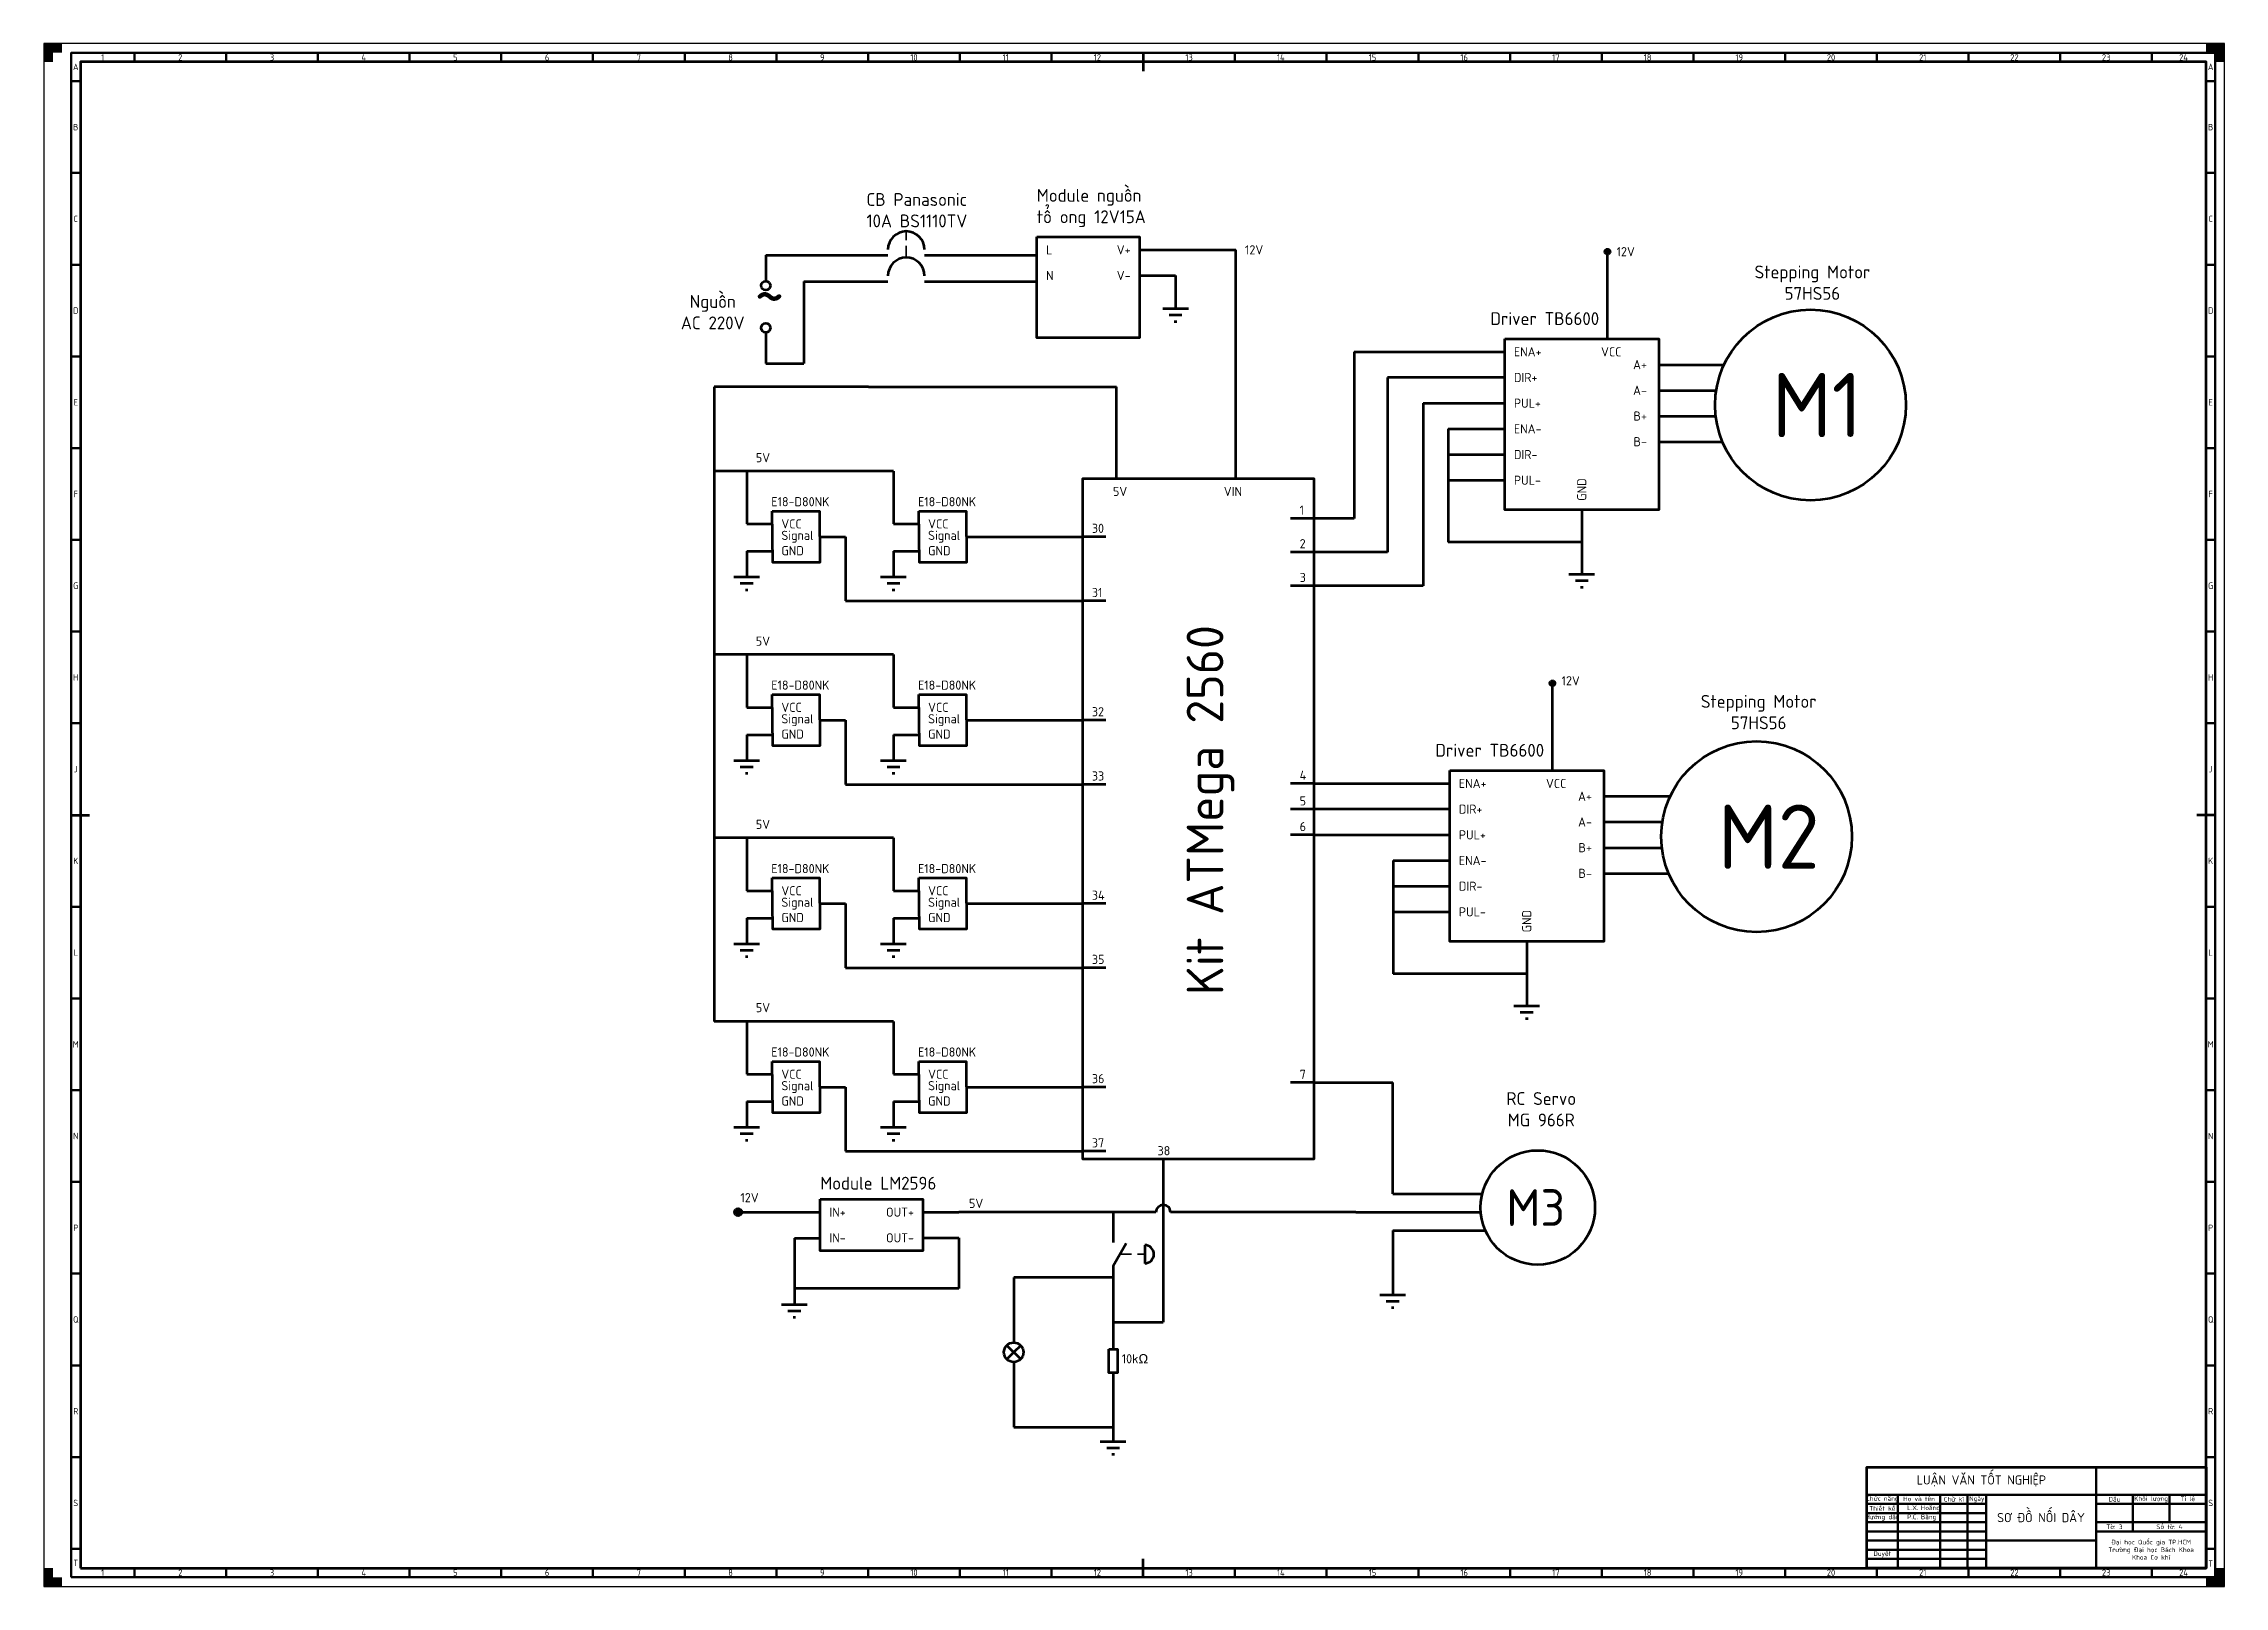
# Model space of a CAD drawing. Header units: millimetres. Extents: x -3609 to 4008, y -1340 to 6855.
# Drawn here: x 2588 to 3777, y 6014 to 6855 of the extents above; entities that cross this region are included whole.
import ezdxf

# ---------------------------------------------------------------- set-up
doc = ezdxf.new("R2010")
doc.units = ezdxf.units.MM
doc.header["$LTSCALE"] = 0.25
doc.linetypes.add('DASHEDX2', pattern=[38.1, 25.4, -12.7])
doc.layers.get('0').update_dxf_attribs({"lineweight": 70})
for name, color, linetype, lineweight in [('Frame 0.5', 170, 'Continuous', 50), ('Frame 1', 10, 'Continuous', 100), ('Hidden', 4, 'DASHEDX2', 35), ('Text', 2, 'Continuous', 35)]:
    doc.layers.add(name, color=color, linetype=linetype, lineweight=lineweight)
doc.styles.add('TCVN', font='')
doc.styles.get('TCVN').set_extended_font_data('TCVN 7284')

msp = doc.modelspace()

# ---------------------------------------------------------------- texts
at = {"lineweight": 200, "insert": (2975.5, 6728.7), "char_height": 25, "attachment_point": 1, "style": 'TCVN'}
msp.add_mtext_dynamic_manual_height_columns('~', width=21.365, gutter_width=25, heights=[0], dxfattribs=at)
at = {"attachment_point": 1, "style": 'TCVN'}
for s, width, insert, char_height in [('M1', 60.392, (3530.2, 6675.2), 35), ('M2', 60.392, (3500.8, 6439.9), 35), ('M3', 29.641, (3385.4, 6230.2), 20)]:
    msp.add_mtext_dynamic_manual_height_columns(s, width=width, gutter_width=25, heights=[0], dxfattribs=dict(at, insert=insert, char_height=char_height))
at = {"layer": 'Text', "style": 'TCVN'}
for s, width, gutter_width, heights, insert, char_height, attachment_point in [('\\pxqc;1', 34.5, 17.5, [0], (2620.1, 6847.2), 3.5, 5), ('\\pxqc;2', 50, 17.5, [0], (2662.4, 6847.2), 3.5, 5), ('\\pxqc;3', 50, 17.5, [0], (2712.4, 6847.2), 3.5, 5), ('\\pxqc;4', 50, 17.5, [0], (2762.4, 6847.2), 3.5, 5), ('\\pxqc;5', 50, 17.5, [0], (2812.4, 6847.2), 3.5, 5), ('\\pxqc;6', 50, 17.5, [0], (2862.4, 6847.2), 3.5, 5), ('\\pxqc;7', 50, 17.5, [0], (2912.4, 6847.2), 3.5, 5), ('\\pxqc;8', 50, 17.5, [0], (2962.4, 6847.2), 3.5, 5), ('\\pxqc;9', 50, 17.5, [0], (3012.4, 6847.2), 3.5, 5), ('\\pxqc;10', 50, 17.5, [0], (3062.4, 6847.2), 3.5, 5), ('\\pxqc;11', 50, 17.5, [0], (3112.4, 6847.2), 3.5, 5), ('\\pxqc;12', 50, 17.5, [0], (3162.4, 6847.2), 3.5, 5), ('\\pxqc;13', 50, 17.5, [0], (3212.4, 6847.2), 3.5, 5), ('\\pxqc;14', 50, 17.5, [0], (3262.4, 6847.2), 3.5, 5), ('\\pxqc;15', 50, 17.5, [0], (3312.4, 6847.2), 3.5, 5), ('\\pxqc;16', 50, 17.5, [0], (3362.4, 6847.2), 3.5, 5), ('\\pxqc;17', 50, 17.5, [0], (3412.4, 6847.2), 3.5, 5), ('\\pxqc;18', 50, 17.5, [0], (3462.4, 6847.2), 3.5, 5), ('\\pxqc;19', 50, 17.5, [0], (3512.4, 6847.2), 3.5, 5), ('\\pxqc;20', 50, 17.5, [0], (3562.4, 6847.2), 3.5, 5), ('\\pxqc;21', 50, 17.5, [0], (3612.4, 6847.2), 3.5, 5), ('\\pxqc;22', 50, 17.5, [0], (3662.4, 6847.2), 3.5, 5), ('\\pxqc;23', 50, 17.5, [0], (3712.4, 6847.2), 3.5, 5), ('\\pxqc;24', 34.5, 17.5, [0], (3754.6, 6847.2), 3.5, 5), ('\\pxqc;A', 5, 17.5, [0], (2605.4, 6842), 3.5, 5), ('\\pxqc;A', 5, 17.5, [0], (3769.4, 6842), 3.5, 5), ('\\pxqc;B', 5, 17.5, [0], (2605.4, 6809.2), 3.5, 5), ('\\pxqc;B', 5, 17.5, [0], (3769.4, 6809.2), 3.5, 5), ('Module nguồn tổ ong 12V15A', 68.194, 25, [0], (3129.4, 6765.1), 7, 4), ('CB Panasonic \\P10A BS1110TV', 111.195, 25, [0], (3036.5, 6763.9), 7, 4), ('\\pxqc;C', 5, 17.5, [0], (2605.4, 6759.2), 3.5, 5), ('\\pxqc;C', 5, 17.5, [0], (3769.4, 6759.2), 3.5, 5), ('\\pxi1;L', 23.112, 25, [0], (3129.4, 6742.3), 5, 4), ('\\pxi1,qr;V+', 23.112, 25, [0], (3157.4, 6742.3), 5, 4), ('\\pxi1;12V', 23.112, 25, [0], (3237.9, 6742.3), 5, 4), ('\\pxi1;12V', 23.112, 25, [0], (3440.5, 6741.3), 5, 4), ('\\pxi1;N', 30.918, 25, [0], (3129.4, 6728.3), 5, 4), ('\\pxi1,qr;V-', 23.112, 25, [0], (3157.4, 6728.3), 5, 4), ('\\pxqc;Stepping Motor\\P57HS56', 75.512, 25, [19.8], (3514.5, 6724.4), 7, 4), ('Nguồn AC 220V', 40, 25, [0], (2952.7, 6708.3), 7, 5), ('\\pxqc;D', 5, 17.5, [0], (2605.4, 6709.2), 3.5, 5), ('Driver TB6600', 65.752, 25, [19.8], (3376.7, 6704.8), 7, 4), ('\\pxqc;D', 5, 17.5, [0], (3769.4, 6709.2), 3.5, 5), ('\\pxi1;ENA+', 23.112, 25, [0], (3384.5, 6686.7), 5, 4), ('VCC', 5, 25, [0], (3437, 6686.7), 5, 4), ('\\pxi1;DIR+', 23.112, 25, [0], (3384.5, 6672.7), 5, 4), ('\\pxi1,qr;A+', 35.523, 25, [2.09], (3426.5, 6679.7), 5, 4), ('\\pxqc;E', 5, 17.5, [0], (2605.4, 6659.2), 3.5, 5), ('\\pxi1;PUL+', 23.112, 25, [0], (3384.5, 6658.7), 5, 4), ('\\pxi1,qr;A-', 35.523, 25, [2.09], (3426.5, 6665.7), 5, 4), ('\\pxqc;E', 5, 17.5, [0], (3769.4, 6659.2), 3.5, 5), ('\\pxi1;ENA-', 23.112, 25, [0], (3384.5, 6644.7), 5, 4), ('\\pxi1,qr;B+', 35.523, 25, [2.09], (3426.5, 6651.7), 5, 4), ('\\pxi1,qr;B-', 35.523, 25, [2.09], (3426.5, 6637.7), 5, 4), ('\\pxi1;5V', 23.112, 25, [0], (2971.2, 6629), 5, 4), ('\\pxi1;DIR-', 23.112, 25, [0], (3384.5, 6630.7), 5, 4), ('\\pxqc;F', 5, 17.5, [0], (2605.4, 6609.2), 3.5, 5), ('\\pxi1,qr;5V', 58.376, 25, [0], (3120.3, 6610.6), 5, 4), ('\\pxi1,qr;VIN', 58.376, 25, [0], (3182.9, 6610.6), 5, 4), ('\\pxi1;PUL-', 23.112, 25, [0], (3384.5, 6616.7), 5, 4), ('\\pxqc;F', 5, 17.5, [0], (3769.4, 6609.2), 3.5, 5), ('\\pxi1;E18-D80NK', 17.875, 25, [2.6], (2979.6, 6605), 5, 4), ('\\pxi1;E18-D80NK', 17.875, 25, [2.6], (3059.6, 6605), 5, 4), ('\\pxi1,ql;1', 12.672, 25, [0], (3267.7, 6600.4), 5, 4), ('\\pxi1;VCC', 14.25, 25, [0], (2985.1, 6592.9), 5, 4), ('\\pxi1;Signal', 25.875, 25, [0], (2985.1, 6585.9), 5, 4), ('\\pxi1;VCC', 14.25, 25, [0], (3065.1, 6592.9), 5, 4), ('\\pxi1;Signal', 25.875, 25, [0], (3065.1, 6585.9), 5, 4), ('\\pxi1,ql;30', 12.672, 25, [0], (3154.4, 6590.5), 5, 4), ('\\pxi1;GND', 14.25, 25, [0], (2985.1, 6578.3), 5, 4), ('\\pxi1;GND', 14.25, 25, [0], (3065.1, 6578.3), 5, 4), ('\\pxi1,ql;2', 12.672, 25, [0], (3267.7, 6582.1), 5, 4), ('\\pxi1,ql;3', 12.672, 25, [0], (3267.7, 6563.7), 5, 4), ('\\pxqc;G', 5, 17.5, [0], (2605.4, 6559.2), 3.5, 5), ('\\pxi1,ql;31', 12.672, 25, [0], (3154.4, 6555.5), 5, 4), ('\\pxqc;G', 5, 17.5, [0], (3769.4, 6559.2), 3.5, 5), ('\\pxi1;5V', 23.112, 25, [0], (2971.2, 6529), 5, 4), ('\\pxqc;H', 5, 17.5, [0], (2605.4, 6509.2), 3.5, 5), ('\\pxi1;E18-D80NK', 17.875, 25, [2.6], (2979.6, 6505), 5, 4), ('\\pxi1;E18-D80NK', 17.875, 25, [2.6], (3059.6, 6505), 5, 4), ('\\pxi1;12V', 23.112, 25, [0], (3410.5, 6507.4), 5, 4), ('\\pxqc;H', 5, 17.5, [0], (3769.4, 6509.2), 3.5, 5), ('\\pxi1;VCC', 14.25, 25, [0], (2985.1, 6492.9), 5, 4), ('\\pxi1;VCC', 14.25, 25, [0], (3065.1, 6492.9), 5, 4), ('\\pxi1,ql;32', 12.672, 25, [0], (3154.4, 6490.5), 5, 4), ('\\pxqc;Stepping Motor\\P57HS56', 75.512, 25, [19.8], (3485.2, 6490.3), 7, 4), ('\\pxi1;Signal', 25.875, 25, [0], (2985.1, 6485.9), 5, 4), ('\\pxi1;GND', 14.25, 25, [0], (2985.1, 6478.3), 5, 4), ('\\pxi1;Signal', 25.875, 25, [0], (3065.1, 6485.9), 5, 4), ('\\pxi1;GND', 14.25, 25, [0], (3065.1, 6478.3), 5, 4), ('Driver TB6600', 65.752, 25, [19.8], (3346.7, 6469.5), 7, 4), ('\\pxqc;J', 5, 17.5, [0], (2605.4, 6459.2), 3.5, 5), ('\\pxi1,ql;33', 12.672, 25, [0], (3154.4, 6455.5), 5, 4), ('\\pxi1,ql;4', 12.672, 25, [0], (3267.7, 6455.9), 5, 4), ('\\pxqc;J', 5, 17.5, [0], (3769.4, 6459.2), 3.5, 5), ('\\pxi1,ql;5', 12.672, 25, [0], (3267.7, 6441.9), 5, 4), ('\\pxi1;ENA+', 23.112, 25, [0], (3354.5, 6451.4), 5, 4), ('VCC', 5, 25, [0], (3407, 6451.4), 5, 4), ('\\pxi1,qr;A+', 35.523, 25, [2.09], (3396.5, 6444.4), 5, 4), ('\\pxi1;DIR+', 23.112, 25, [0], (3354.5, 6437.4), 5, 4), ('\\pxi1,qr;A-', 35.523, 25, [2.09], (3396.5, 6430.4), 5, 4), ('\\pxi1;5V', 23.112, 25, [0], (2971.2, 6429.1), 5, 4), ('\\pxi1,ql;6', 12.672, 25, [0], (3267.7, 6427.9), 5, 4), ('\\pxi1;PUL+', 23.112, 25, [0], (3354.5, 6423.4), 5, 4), ('\\pxqc;K', 5, 17.5, [0], (2605.4, 6409.2), 3.5, 5), ('\\pxi1;ENA-', 23.112, 25, [0], (3354.5, 6409.4), 5, 4), ('\\pxi1,qr;B+', 35.523, 25, [2.09], (3396.5, 6416.4), 5, 4), ('\\pxqc;K', 5, 17.5, [0], (3769.4, 6409.2), 3.5, 5), ('\\pxi1;E18-D80NK', 17.875, 25, [2.6], (2979.6, 6405), 5, 4), ('\\pxi1;E18-D80NK', 17.875, 25, [2.6], (3059.6, 6405), 5, 4), ('\\pxi1;DIR-', 23.112, 25, [0], (3354.5, 6395.4), 5, 4), ('\\pxi1,qr;B-', 35.523, 25, [2.09], (3396.5, 6402.4), 5, 4), ('\\pxi1;VCC', 14.25, 25, [0], (2985.1, 6392.9), 5, 4), ('\\pxi1;Signal', 25.875, 25, [0], (2985.1, 6385.9), 5, 4), ('\\pxi1;VCC', 14.25, 25, [0], (3065.1, 6392.9), 5, 4), ('\\pxi1;Signal', 25.875, 25, [0], (3065.1, 6385.9), 5, 4), ('\\pxi1,ql;34', 12.672, 25, [0], (3154.4, 6390.5), 5, 4), ('\\pxi1;GND', 14.25, 25, [0], (2985.1, 6378.3), 5, 4), ('\\pxi1;GND', 14.25, 25, [0], (3065.1, 6378.3), 5, 4), ('\\pxi1;PUL-', 23.112, 25, [0], (3354.5, 6381.4), 5, 4), ('\\pxqc;L', 5, 17.5, [0], (2605.4, 6359.2), 3.5, 5), ('\\pxi1,ql;35', 12.672, 25, [0], (3154.4, 6355.5), 5, 4), ('\\pxqc;L', 5, 17.5, [0], (3769.4, 6359.2), 3.5, 5), ('\\pxi1;5V', 23.112, 25, [0], (2971.2, 6329.2), 5, 4), ('\\pxqc;M', 5, 17.5, [0], (2605.4, 6309.2), 3.5, 5), ('\\pxi1;E18-D80NK', 17.875, 25, [2.6], (2979.6, 6305), 5, 4), ('\\pxi1;E18-D80NK', 17.875, 25, [2.6], (3059.6, 6305), 5, 4), ('\\pxqc;M', 5, 17.5, [0], (3769.4, 6309.2), 3.5, 5), ('\\pxi1;VCC', 14.25, 25, [0], (2985.1, 6292.9), 5, 4), ('\\pxi1;VCC', 14.25, 25, [0], (3065.1, 6292.9), 5, 4), ('\\pxi1,ql;36', 12.672, 25, [0], (3154.4, 6290.5), 5, 4), ('\\pxi1,ql;7', 12.672, 25, [0], (3267.7, 6292.8), 5, 4), ('\\pxi1;Signal', 25.875, 25, [0], (2985.1, 6285.9), 5, 4), ('\\pxi1;GND', 14.25, 25, [0], (2985.1, 6278.3), 5, 4), ('\\pxi1;Signal', 25.875, 25, [0], (3065.1, 6285.9), 5, 4), ('\\pxi1;GND', 14.25, 25, [0], (3065.1, 6278.3), 5, 4), ('\\pxqc;RC Servo\\PMG 966R', 66.418, 25, [0], (3371.2, 6273.8), 7, 4), ('\\pxqc;N', 5, 17.5, [0], (2605.4, 6259.2), 3.5, 5), ('\\pxi1,ql;37', 12.672, 25, [0], (3154.4, 6255.5), 5, 4), ('\\pxqc;N', 5, 17.5, [0], (3769.4, 6259.2), 3.5, 5), ('\\pxi1,ql;38', 12.672, 25, [0], (3190.2, 6251.2), 5, 4), ('Module LM2596', 87.608, 25, [0], (3011.3, 6233.5), 7, 4), ('\\pxi1;12V', 23.112, 25, [0], (2962.8, 6225.6), 5, 4), ('\\pxi1;IN+', 23.112, 25, [0], (3011.3, 6217.7), 5, 4), ('\\pxi1,qr;OUT+', 23.112, 25, [0], (3039.3, 6217.7), 5, 4), ('\\pxi1;5V', 15.096, 25, [1.45], (3087.4, 6222.5), 5, 4), ('\\pxqc;P', 5, 17.5, [0], (2605.4, 6209.2), 3.5, 5), ('\\pxqc;P', 5, 17.5, [0], (3769.4, 6209.2), 3.5, 5), ('\\pxi1;IN-', 30.918, 25, [0], (3011.3, 6203.7), 5, 4), ('\\pxi1,qr;OUT-', 23.112, 25, [0], (3039.3, 6203.7), 5, 4), ('\\pxqc;Q', 5, 17.5, [0], (2605.4, 6159.2), 3.5, 5), ('\\pxqc;Q', 5, 17.5, [0], (3769.4, 6159.2), 3.5, 5), ('\\pxi1;10kΩ', 15.096, 25, [1.45], (3170.7, 6137.8), 5, 4), ('\\pxqc;R', 5, 17.5, [0], (2605.4, 6109.2), 3.5, 5), ('\\pxqc;R', 5, 17.5, [0], (3769.4, 6109.2), 3.5, 5), ('LUẬN VĂN TỐT NGHIỆP', 125, 25, [0], (3644.4, 6071.2), 5, 5), ('\\pxqc;S', 5, 17.5, [0], (2605.4, 6059.2), 3.5, 5), ('Hướng dẫn', 17, 25, [0], (3590.4, 6051.2), 2.5, 5), ('Chức năng', 17, 25, [0], (3590.4, 6061.2), 2.5, 5), ('Thiết kế', 17, 25, [0], (3590.4, 6056.2), 2.5, 5), ('Họ và tên', 23, 25, [0], (3610.4, 6061.2), 2.5, 5), ('\\pxi-3,l5,t5;L.X.^IHoằng', 23, 25, [0], (3598.9, 6056.2), 2.5, 4), ('\\pxi-3,l5,ql,t5;P.C.^IBằng', 23, 25, [0], (3598.9, 6051.2), 2.5, 4), ('Chữ kí', 15, 25, [0], (3629.4, 6061.2), 2.5, 5), ('Ngày', 10, 25, [0], (3641.9, 6061.2), 2.5, 5), ('SƠ ĐỒ NỐI DÂY', 60, 25, [0], (3676.9, 6051.2), 5, 5), ('\\pxqc;Dấu', 20, 17.5, [0], (3716.9, 6061.2), 2.5, 5), ('\\pxqc;Khối lượng', 20, 17.5, [0], (3736.9, 6061.2), 2.5, 5), ('\\pxqc;Tỉ lệ', 20, 17.5, [0], (3756.9, 6061.2), 2.5, 5), ('\\pxqc;S', 5, 17.5, [0], (3769.4, 6059.2), 3.5, 5), ('Tờ: 3', 20, 17.5, [0], (3716.9, 6046.2), 2.5, 5), ('\\pxqc;Số tờ: 4', 40, 17.5, [0], (3746.9, 6046.2), 2.5, 5), ('\\pxqc;Duyệt', 17, 25, [0], (3590.4, 6031.2), 2.5, 5), ('Đại học Quốc gia TP.HCM\\PTrường Đại học Bách Khoa\\PKhoa Cơ khí', 60, 25, [0], (3736.9, 6033.7), 2.5, 5), ('\\pxqc;T', 5, 17.5, [0], (2605.4, 6026.5), 3.5, 5), ('\\pxqc;1', 34.5, 17.5, [0], (2620.1, 6021.2), 3.5, 5), ('\\pxqc;2', 50, 17.5, [0], (2662.4, 6021.2), 3.5, 5), ('\\pxqc;3', 50, 17.5, [0], (2712.4, 6021.2), 3.5, 5), ('\\pxqc;4', 50, 17.5, [0], (2762.4, 6021.2), 3.5, 5), ('\\pxqc;5', 50, 17.5, [0], (2812.4, 6021.2), 3.5, 5), ('\\pxqc;6', 50, 17.5, [0], (2862.4, 6021.2), 3.5, 5), ('\\pxqc;7', 50, 17.5, [0], (2912.4, 6021.2), 3.5, 5), ('\\pxqc;8', 50, 17.5, [0], (2962.4, 6021.2), 3.5, 5), ('\\pxqc;9', 50, 17.5, [0], (3012.4, 6021.2), 3.5, 5), ('\\pxqc;10', 50, 17.5, [0], (3062.4, 6021.2), 3.5, 5), ('\\pxqc;11', 50, 17.5, [0], (3112.4, 6021.2), 3.5, 5), ('\\pxqc;12', 50, 17.5, [0], (3162.4, 6021.2), 3.5, 5), ('\\pxqc;13', 50, 17.5, [0], (3212.4, 6021.2), 3.5, 5), ('\\pxqc;14', 50, 17.5, [0], (3262.4, 6021.2), 3.5, 5), ('\\pxqc;15', 50, 17.5, [0], (3312.4, 6021.2), 3.5, 5), ('\\pxqc;16', 50, 17.5, [0], (3362.4, 6021.2), 3.5, 5), ('\\pxqc;17', 50, 17.5, [0], (3412.4, 6021.2), 3.5, 5), ('\\pxqc;18', 50, 17.5, [0], (3462.4, 6021.2), 3.5, 5), ('\\pxqc;19', 50, 17.5, [0], (3512.4, 6021.2), 3.5, 5), ('\\pxqc;20', 50, 17.5, [0], (3562.4, 6021.2), 3.5, 5), ('\\pxqc;21', 50, 17.5, [0], (3612.4, 6021.2), 3.5, 5), ('\\pxqc;22', 50, 17.5, [0], (3662.4, 6021.2), 3.5, 5), ('\\pxqc;23', 50, 17.5, [0], (3712.4, 6021.2), 3.5, 5), ('\\pxqc;24', 34.5, 17.5, [0], (3754.6, 6021.2), 3.5, 5), ('\\pxqc;T', 5, 17.5, [0], (3769.4, 6026.2), 3.5, 5)]:
    msp.add_mtext_dynamic_manual_height_columns(s, width=width, gutter_width=gutter_width, heights=heights, dxfattribs=dict(at, insert=insert, char_height=char_height, attachment_point=attachment_point))
at = {"layer": 'Text', "attachment_point": 4, "rotation": 90, "style": 'TCVN'}
for s, width, gutter_width, heights, insert, char_height in [('\\pxi1;GND', 23.112, 25, [0], (3426.5, 6600.5), 5), ('Kit ATMega 2560', 234.478, 0, [110.7], (3224.1, 6336), 20), ('\\pxi1;GND', 23.112, 25, [0], (3396.5, 6365.2), 5)]:
    msp.add_mtext_dynamic_manual_height_columns(s, width=width, gutter_width=gutter_width, heights=heights, dxfattribs=dict(at, insert=insert, char_height=char_height))

# ---------------------------------------------------------------- hatches: boundary and pattern name
h = msp.add_hatch(color=256)
h.dxf.hatch_style = 1
h.paths.add_polyline_path([(3439.1, 6741.3, 1), (3441.9, 6741.3, 1)])
h = msp.add_hatch(color=256)
h.dxf.hatch_style = 1
h.paths.add_polyline_path([(3411.9, 6506, 1), (3409.1, 6506, 1)])
h = msp.add_hatch(color=256)
h.dxf.hatch_style = 1
h.paths.add_polyline_path([(2964.5, 6217.7, 1), (2968.5, 6217.7, 1)])

# ---------------------------------------------------------------- linework, layer by layer
for p, q in [((3185.4, 6742.3), (3205, 6742.3)), ((3205, 6742.3), (3237.9, 6742.3)), ((3237.9, 6695.2), (3237.9, 6742.3)), ((2981.6, 6739.4), (2981.6, 6725.3)), ((2981.6, 6739.4), (3031.8, 6739.4)), ((3031.8, 6739.4), (3048.2, 6739.4)), ((3068.2, 6739.4), (3084.6, 6739.4)), ((3084.6, 6739.4), (3129.4, 6739.4)), ((3440.5, 6693.7), (3440.5, 6741.3)), ((3002.4, 6725.1), (3031.8, 6725.1)), ((3002.4, 6725.1), (3002.4, 6680.3)), ((3031.8, 6725.1), (3048.2, 6725.1)), ((3068.2, 6725.1), (3084.6, 6725.1)), ((3084.6, 6725.1), (3129.4, 6725.1)), ((3185.4, 6728.3), (3205, 6728.3)), ((3205, 6728.3), (3205, 6710.3)), ((2981.6, 6697.3), (2981.6, 6680.3)), ((3237.9, 6617.6), (3237.9, 6695.2)), ((3302.4, 6686.7), (3346.6, 6686.7)), ((3302.4, 6686.7), (3302.4, 6595.9)), ((3346.6, 6686.7), (3384.5, 6686.7)), ((2981.6, 6680.3), (3002.4, 6680.3)), ((3346.6, 6672.7), (3320.5, 6672.7)), ((3320.5, 6672.7), (3320.5, 6577.5)), ((3384.5, 6672.7), (3346.6, 6672.7)), ((3468.5, 6679.7), (3504.1, 6679.7)), ((3037.7, 6667.6), (2953.4, 6667.6)), ((2953.4, 6667.6), (2953.4, 6321.7)), ((3037.7, 6667.6), (3172.9, 6667.6)), ((3172.9, 6617.6), (3172.9, 6667.6)), ((3340, 6658.7), (3346.6, 6658.7)), ((3340, 6658.7), (3340, 6559.1)), ((3346.6, 6658.7), (3384.5, 6658.7)), ((3346.6, 6658.7), (3384.5, 6658.7)), ((3468.5, 6665.7), (3499.8, 6665.7)), ((3468.5, 6651.7), (3499.5, 6651.7)), ((3353.6, 6644.7), (3384.5, 6644.7)), ((3353.6, 6644.7), (3353.6, 6583)), ((3468.5, 6637.7), (3503.2, 6637.7)), ((3353.6, 6630.7), (3384.5, 6630.7)), ((3037.7, 6621.7), (2953.4, 6621.7)), ((2971.2, 6621.7), (2971.2, 6592.9)), ((3051.2, 6621.7), (3037.7, 6621.7)), ((3051.2, 6621.7), (3051.2, 6592.9)), ((3353.6, 6616.7), (3384.5, 6616.7)), ((3426.5, 6600.5), (3426.5, 6565.5)), ((2971.2, 6592.9), (2985.1, 6592.9)), ((3051.2, 6592.9), (3065.1, 6592.9)), ((3280.4, 6595.9), (3267.7, 6595.9)), ((3302.4, 6595.9), (3280.4, 6595.9)), ((2971.2, 6578), (2985.2, 6578)), ((2971.2, 6578), (2971.2, 6564)), ((3011, 6585.9), (3025, 6585.9)), ((3025, 6585.9), (3025, 6550.9)), ((3051.2, 6578), (3065.2, 6578)), ((3051.2, 6578), (3051.2, 6564)), ((3091, 6585.9), (3105, 6585.9)), ((3105, 6585.9), (3123.1, 6585.9)), ((3123.1, 6585.9), (3154.4, 6585.9)), ((3167, 6585.9), (3154.4, 6585.9)), ((3280.4, 6577.5), (3267.7, 6577.5)), ((3320.5, 6577.5), (3280.4, 6577.5)), ((3426.5, 6583), (3353.6, 6583)), ((3280.4, 6559.1), (3267.7, 6559.1)), ((3340, 6559.1), (3280.4, 6559.1)), ((3025, 6550.9), (3037.7, 6550.9)), ((3037.7, 6550.9), (3123.1, 6550.9)), ((3123.1, 6550.9), (3154.4, 6550.9)), ((3167, 6550.9), (3154.4, 6550.9)), ((3037.7, 6521.7), (2953.4, 6521.7)), ((2971.2, 6521.7), (2971.2, 6492.9)), ((3051.2, 6521.7), (3037.7, 6521.7)), ((3051.2, 6521.7), (3051.2, 6492.9)), ((3410.5, 6458.4), (3410.5, 6506)), ((2971.2, 6492.9), (2985.1, 6492.9)), ((3051.2, 6492.9), (3065.1, 6492.9)), ((3011, 6485.9), (3025, 6485.9)), ((3025, 6485.9), (3025, 6450.9)), ((3091, 6485.9), (3105, 6485.9)), ((3105, 6485.9), (3123.1, 6485.9)), ((3123.1, 6485.9), (3154.4, 6485.9)), ((3167, 6485.9), (3154.4, 6485.9)), ((2971.2, 6478), (2985.2, 6478)), ((2971.2, 6478), (2971.2, 6464)), ((3051.2, 6478), (3065.2, 6478)), ((3051.2, 6478), (3051.2, 6464)), ((3025, 6450.9), (3037.7, 6450.9)), ((3037.7, 6450.9), (3123.1, 6450.9)), ((3123.1, 6450.9), (3154.4, 6450.9)), ((3167, 6450.9), (3154.4, 6450.9)), ((3280.4, 6451.4), (3267.7, 6451.4)), ((3280.4, 6451.4), (3303.7, 6451.4)), ((3303.7, 6451.4), (3354.5, 6451.4)), ((3280.4, 6437.4), (3267.7, 6437.4)), ((3303.7, 6437.4), (3280.4, 6437.4)), ((3354.5, 6437.4), (3303.7, 6437.4)), ((3438.5, 6444.4), (3474.7, 6444.4)), ((3037.7, 6421.7), (2953.4, 6421.7)), ((2971.2, 6421.7), (2971.2, 6392.9)), ((3051.2, 6421.7), (3037.7, 6421.7)), ((3051.2, 6421.7), (3051.2, 6392.9)), ((3280.4, 6423.4), (3267.7, 6423.4)), ((3280.4, 6423.4), (3303.7, 6423.4)), ((3303.7, 6423.4), (3354.5, 6423.4)), ((3303.7, 6423.4), (3354.5, 6423.4)), ((3438.5, 6430.4), (3470.4, 6430.4)), ((3323.6, 6409.4), (3354.5, 6409.4)), ((3323.6, 6409.4), (3323.6, 6347.7)), ((3438.5, 6416.4), (3470.1, 6416.4)), ((3438.5, 6402.4), (3473.8, 6402.4)), ((2971.2, 6392.9), (2985.1, 6392.9)), ((3011, 6385.9), (3025, 6385.9)), ((3025, 6385.9), (3025, 6350.9)), ((3051.2, 6392.9), (3065.1, 6392.9)), ((3091, 6385.9), (3105, 6385.9)), ((3105, 6385.9), (3123.1, 6385.9)), ((3123.1, 6385.9), (3154.4, 6385.9)), ((3167, 6385.9), (3154.4, 6385.9)), ((3323.6, 6395.4), (3354.5, 6395.4)), ((2971.2, 6378), (2985.2, 6378)), ((2971.2, 6378), (2971.2, 6364)), ((3051.2, 6378), (3065.2, 6378)), ((3051.2, 6378), (3051.2, 6364)), ((3323.6, 6381.4), (3354.5, 6381.4)), ((3396.5, 6365.2), (3396.5, 6330.2)), ((3025, 6350.9), (3037.7, 6350.9)), ((3037.7, 6350.9), (3123.1, 6350.9)), ((3123.1, 6350.9), (3154.4, 6350.9)), ((3167, 6350.9), (3154.4, 6350.9)), ((3396.5, 6347.7), (3323.6, 6347.7)), ((3037.7, 6321.7), (2953.4, 6321.7)), ((2971.2, 6321.7), (2971.2, 6292.9)), ((3051.2, 6321.7), (3037.7, 6321.7)), ((3051.2, 6321.7), (3051.2, 6292.9)), ((2971.2, 6292.9), (2985.1, 6292.9)), ((3051.2, 6292.9), (3065.1, 6292.9)), ((2971.2, 6278), (2985.2, 6278)), ((2971.2, 6278), (2971.2, 6264)), ((3011, 6285.9), (3025, 6285.9)), ((3025, 6285.9), (3025, 6250.9)), ((3051.2, 6278), (3065.2, 6278)), ((3051.2, 6278), (3051.2, 6264)), ((3091, 6285.9), (3105, 6285.9)), ((3105, 6285.9), (3123.1, 6285.9)), ((3123.1, 6285.9), (3154.4, 6285.9)), ((3167, 6285.9), (3154.4, 6285.9)), ((3280.4, 6288.3), (3267.7, 6288.3)), ((3280.4, 6288.3), (3303.4, 6288.3)), ((3303.4, 6288.3), (3323.4, 6288.3)), ((3323.4, 6227.7), (3323.4, 6288.3)), ((3025, 6250.9), (3037.7, 6250.9)), ((3037.7, 6250.9), (3123.1, 6250.9)), ((3123.1, 6250.9), (3154.4, 6250.9)), ((3167, 6250.9), (3154.4, 6250.9)), ((3198.3, 6246.6), (3198.3, 6157.8)), ((3323.4, 6227.7), (3372.1, 6227.7)), ((2966.5, 6217.7), (3011.3, 6217.7)), ((3067.3, 6217.7), (3086.9, 6217.7)), ((3194.3, 6217.7), (3086.9, 6217.7)), ((3171, 6217.7), (3171, 6201.2)), ((3303.4, 6217.7), (3202.3, 6217.7)), ((3303.4, 6217.7), (3371.3, 6217.7)), ((3323.4, 6207.7), (3373.8, 6207.7)), ((3323.4, 6207.7), (3323.4, 6172.7)), ((2997.2, 6203.6), (3011.3, 6203.6)), ((2997.2, 6203.6), (2997.2, 6189.6)), ((3067.3, 6203.7), (3086.9, 6203.7)), ((3086.9, 6203.7), (3086.9, 6176.1)), ((2997.2, 6189.6), (2997.2, 6167.4)), ((3171, 6188.5), (3171, 6175.7)), ((3086.9, 6176.1), (2997.2, 6176.1)), ((3171, 6182.1), (3116.8, 6182.1)), ((3116.8, 6182.1), (3116.8, 6146.6)), ((3171, 6175.7), (3171, 6157.8)), ((3171, 6157.8), (3171, 6143)), ((3171, 6157.8), (3198.3, 6157.8)), ((3116.8, 6135.9), (3116.8, 6100.5)), ((3171, 6130.2), (3171, 6122.4)), ((3171, 6122.4), (3171, 6092.7)), ((3116.8, 6100.5), (3171, 6100.5))]:
    msp.add_line(p, q)
at = {"lineweight": 200}
for p, q in [((3198, 6710.3), (3212, 6710.3)), ((3201.5, 6706.8), (3208.5, 6706.8)), ((3204.3, 6703.3), (3205.7, 6703.3)), ((2964.2, 6564), (2978.2, 6564)), ((3044.2, 6564), (3058.2, 6564)), ((3419.5, 6565.5), (3433.5, 6565.5)), ((2967.7, 6560.5), (2974.7, 6560.5)), ((2970.5, 6557), (2971.9, 6557)), ((3047.7, 6560.5), (3054.7, 6560.5)), ((3050.5, 6557), (3051.9, 6557)), ((3423, 6562), (3430, 6562)), ((3425.8, 6558.5), (3427.2, 6558.5)), ((2964.2, 6464), (2978.2, 6464)), ((2967.7, 6460.5), (2974.7, 6460.5)), ((2970.5, 6457), (2971.9, 6457)), ((3044.2, 6464), (3058.2, 6464)), ((3047.7, 6460.5), (3054.7, 6460.5)), ((3050.5, 6457), (3051.9, 6457)), ((2964.2, 6364), (2978.2, 6364)), ((3044.2, 6364), (3058.2, 6364)), ((2967.7, 6360.5), (2974.7, 6360.5)), ((2970.5, 6357), (2971.9, 6357)), ((3047.7, 6360.5), (3054.7, 6360.5)), ((3050.5, 6357), (3051.9, 6357)), ((3389.5, 6330.2), (3403.5, 6330.2)), ((3393, 6326.7), (3400, 6326.7)), ((3395.8, 6323.2), (3397.2, 6323.2)), ((2964.2, 6264), (2978.2, 6264)), ((2967.7, 6260.5), (2974.7, 6260.5)), ((2970.5, 6257), (2971.9, 6257)), ((3044.2, 6264), (3058.2, 6264)), ((3047.7, 6260.5), (3054.7, 6260.5)), ((3050.5, 6257), (3051.9, 6257)), ((3171, 6188.5), (3178.1, 6200.8)), ((3188.2, 6199.8), (3188.2, 6189.8)), ((3316.4, 6172.7), (3330.4, 6172.7)), ((2990.2, 6167.4), (3004.2, 6167.4)), ((2993.7, 6163.9), (3000.7, 6163.9)), ((2996.5, 6160.4), (2997.9, 6160.4)), ((3319.9, 6169.2), (3326.9, 6169.2)), ((3322.7, 6165.7), (3324.1, 6165.7)), ((3120.6, 6137.5), (3113, 6145)), ((3113, 6137.5), (3116.8, 6141.3)), ((3120.6, 6145), (3116.8, 6141.3)), ((3120.6, 6137.5), (3116.8, 6141.3)), ((3164, 6092.7), (3178, 6092.7)), ((3167.5, 6089.2), (3174.5, 6089.2)), ((3170.3, 6085.7), (3171.7, 6085.7))]:
    msp.add_line(p, q, dxfattribs=at)
for points in [[(3129.4, 6749.3), (3185.4, 6749.3), (3185.4, 6694.3), (3129.4, 6694.3)], [(3384.5, 6693.7), (3468.5, 6693.7), (3468.5, 6600.5), (3384.5, 6600.5)], [(2985.1, 6599.9), (3010.9, 6599.9), (3011.1, 6571.9), (2985.4, 6571.9)], [(3065.1, 6599.9), (3090.9, 6599.9), (3091.1, 6571.9), (3065.4, 6571.9)], [(2985.1, 6499.9), (3010.9, 6499.9), (3011.1, 6471.9), (2985.4, 6471.9)], [(3065.1, 6499.9), (3090.9, 6499.9), (3091.1, 6471.9), (3065.4, 6471.9)], [(3354.5, 6458.4), (3438.5, 6458.4), (3438.5, 6365.2), (3354.5, 6365.2)], [(2985.1, 6399.9), (3010.9, 6399.9), (3011.1, 6371.9), (2985.4, 6371.9)], [(3065.1, 6399.9), (3090.9, 6399.9), (3091.1, 6371.9), (3065.4, 6371.9)], [(2985.1, 6299.9), (3010.9, 6299.9), (3011.1, 6271.9), (2985.4, 6271.9)], [(3065.1, 6299.9), (3090.9, 6299.9), (3091.1, 6271.9), (3065.4, 6271.9)], [(3011.3, 6224.7), (3067.3, 6224.7), (3067.3, 6196.7), (3011.3, 6196.7)], [(3168.6, 6143), (3173.4, 6143), (3173.4, 6130.2), (3168.6, 6130.2)]]:
    msp.add_lwpolyline(points, close=True, dxfattribs=at)
for points in [[(3207.8, 6246.6), (3154.4, 6246.6), (3154.4, 6617.6), (3207.8, 6617.6)], [(3207.8, 6617.6), (3280.4, 6617.6), (3280.4, 6246.6), (3207.8, 6246.6)]]:
    msp.add_lwpolyline(points, dxfattribs=at)
for centre, radius in [((3440.5, 6741.3), 1.4), ((3410.5, 6506), 1.4), ((2966.5, 6217.7), 2)]:
    msp.add_circle(centre, radius)
for centre, radius in [((2981.6, 6722.8), 2.5), ((3551.2, 6657.7), 52), ((2981.6, 6699.8), 2.5), ((3521.8, 6422.4), 52), ((3402.5, 6220.2), 31.2), ((3116.8, 6141.3), 5.32)]:
    msp.add_circle(centre, radius, dxfattribs=at)
for centre, radius, start, end in [((3058.2, 6742.4), 10, 0, 180), ((3058.2, 6728.1), 10, 0, 180), ((3188.2, 6194.8), 5, 270, 90)]:
    msp.add_arc(centre, radius, start, end, dxfattribs=at)
msp.add_arc((3198.3, 6217.7), 4, 0, 180)
for points in [[(2597.9, 6849.7), (2597.9, 6854.7), (2587.9, 6849.7), (2587.9, 6854.7)], [(2587.9, 6844.7), (2587.9, 6854.7), (2592.9, 6844.7), (2592.9, 6854.7)], [(3766.9, 6849.7), (3766.9, 6854.7), (3776.9, 6849.7), (3776.9, 6854.7)], [(3776.9, 6844.7), (3776.9, 6854.7), (3771.9, 6844.7), (3771.9, 6854.7)], [(2587.9, 6023.7), (2587.9, 6013.7), (2592.9, 6023.7), (2592.9, 6013.7)], [(2597.9, 6018.7), (2597.9, 6013.7), (2587.9, 6018.7), (2587.9, 6013.7)], [(3766.9, 6018.7), (3766.9, 6013.7), (3776.9, 6018.7), (3776.9, 6013.7)], [(3776.9, 6023.7), (3776.9, 6013.7), (3771.9, 6023.7), (3771.9, 6013.7)]]:
    msp.add_solid(points)
at = {"layer": 'Defpoints'}
msp.add_lwpolyline([(2587.9, 6013.7), (3776.9, 6013.7), (3776.9, 6854.7), (2587.9, 6854.7)], close=True, dxfattribs=at)
at = {"layer": 'Frame 0.5'}
for p, q in [((2637.4, 6849.7), (2637.4, 6844.7)), ((2687.4, 6844.7), (2687.4, 6849.7)), ((2737.4, 6849.7), (2737.4, 6844.7)), ((2787.4, 6844.7), (2787.4, 6849.7)), ((2837.4, 6849.7), (2837.4, 6844.7)), ((2887.4, 6844.7), (2887.4, 6849.7)), ((2937.4, 6849.7), (2937.4, 6844.7)), ((2987.4, 6844.7), (2987.4, 6849.7)), ((3037.4, 6849.7), (3037.4, 6844.7)), ((3087.4, 6844.7), (3087.4, 6849.7)), ((3137.4, 6849.7), (3137.4, 6844.7)), ((3237.4, 6849.7), (3237.4, 6844.7)), ((3287.4, 6844.7), (3287.4, 6849.7)), ((3337.4, 6849.7), (3337.4, 6844.7)), ((3387.4, 6844.7), (3387.4, 6849.7)), ((3437.4, 6849.7), (3437.4, 6844.7)), ((3487.4, 6844.7), (3487.4, 6849.7)), ((3537.4, 6849.7), (3537.4, 6844.7)), ((3587.4, 6844.7), (3587.4, 6849.7)), ((3637.4, 6849.7), (3637.4, 6844.7)), ((3687.4, 6844.7), (3687.4, 6849.7)), ((3737.4, 6849.7), (3737.4, 6844.7)), ((2607.9, 6834.2), (2602.9, 6834.2)), ((3766.9, 6834.2), (3771.9, 6834.2)), ((2602.9, 6784.2), (2607.9, 6784.2)), ((3771.9, 6784.2), (3766.9, 6784.2)), ((2607.9, 6734.2), (2602.9, 6734.2)), ((3766.9, 6734.2), (3771.9, 6734.2)), ((2602.9, 6684.2), (2607.9, 6684.2)), ((3771.9, 6684.2), (3766.9, 6684.2)), ((2607.9, 6634.2), (2602.9, 6634.2)), ((3766.9, 6634.2), (3771.9, 6634.2)), ((2602.9, 6584.2), (2607.9, 6584.2)), ((3771.9, 6584.2), (3766.9, 6584.2)), ((2607.9, 6534.2), (2602.9, 6534.2)), ((3766.9, 6534.2), (3771.9, 6534.2)), ((2602.9, 6484.2), (2607.9, 6484.2)), ((3771.9, 6484.2), (3766.9, 6484.2)), ((2602.9, 6384.2), (2607.9, 6384.2)), ((3771.9, 6384.2), (3766.9, 6384.2)), ((2607.9, 6334.2), (2602.9, 6334.2)), ((3766.9, 6334.2), (3771.9, 6334.2)), ((2602.9, 6284.2), (2607.9, 6284.2)), ((3771.9, 6284.2), (3766.9, 6284.2)), ((2607.9, 6234.2), (2602.9, 6234.2)), ((3766.9, 6234.2), (3771.9, 6234.2)), ((2602.9, 6184.2), (2607.9, 6184.2)), ((3771.9, 6184.2), (3766.9, 6184.2)), ((2607.9, 6134.2), (2602.9, 6134.2)), ((3766.9, 6134.2), (3771.9, 6134.2)), ((2602.9, 6084.2), (2607.9, 6084.2)), ((3706.9, 6023.7), (3706.9, 6078.7)), ((3771.9, 6084.2), (3766.9, 6084.2)), ((3581.9, 6063.7), (3766.9, 6063.7)), ((3646.9, 6058.7), (3581.9, 6058.7)), ((3581.9, 6053.7), (3646.9, 6053.7)), ((3598.9, 6063.7), (3598.9, 6023.7)), ((3621.9, 6023.7), (3621.9, 6063.7)), ((3636.9, 6063.7), (3636.9, 6023.7)), ((3646.9, 6063.7), (3646.9, 6023.7)), ((3766.9, 6058.7), (3706.9, 6058.7)), ((3726.9, 6063.7), (3726.9, 6043.7)), ((3746.9, 6063.7), (3746.9, 6048.7)), ((3646.9, 6048.7), (3581.9, 6048.7)), ((3581.9, 6043.7), (3646.9, 6043.7)), ((3766.9, 6048.7), (3706.9, 6048.7)), ((3766.9, 6043.7), (3706.9, 6043.7)), ((2607.9, 6034.2), (2602.9, 6034.2)), ((3706.9, 6038.7), (3581.9, 6038.7)), ((3646.9, 6033.7), (3581.9, 6033.7)), ((3581.9, 6028.7), (3646.9, 6028.7)), ((3766.9, 6034.2), (3771.9, 6034.2)), ((2637.4, 6018.7), (2637.4, 6023.7)), ((2687.4, 6023.7), (2687.4, 6018.7)), ((2737.4, 6018.7), (2737.4, 6023.7)), ((2787.4, 6023.7), (2787.4, 6018.7)), ((2837.4, 6018.7), (2837.4, 6023.7)), ((2887.4, 6023.7), (2887.4, 6018.7)), ((2937.4, 6018.7), (2937.4, 6023.7)), ((2987.4, 6023.7), (2987.4, 6018.7)), ((3037.4, 6018.7), (3037.4, 6023.7)), ((3087.4, 6023.7), (3087.4, 6018.7)), ((3137.4, 6018.7), (3137.4, 6023.7)), ((3237.4, 6018.7), (3237.4, 6023.7)), ((3287.4, 6023.7), (3287.4, 6018.7)), ((3337.4, 6018.7), (3337.4, 6023.7)), ((3387.4, 6023.7), (3387.4, 6018.7)), ((3437.4, 6018.7), (3437.4, 6023.7)), ((3487.4, 6023.7), (3487.4, 6018.7)), ((3537.4, 6018.7), (3537.4, 6023.7)), ((3587.4, 6023.7), (3587.4, 6018.7)), ((3637.4, 6018.7), (3637.4, 6023.7)), ((3687.4, 6023.7), (3687.4, 6018.7)), ((3737.4, 6018.7), (3737.4, 6023.7))]:
    msp.add_line(p, q, dxfattribs=at)
msp.add_lwpolyline([(2602.9, 6018.7), (3771.9, 6018.7), (3771.9, 6849.7), (2602.9, 6849.7)], close=True, dxfattribs=at)
at = {"layer": 'Frame 1'}
for p, q in [((3187.4, 6849.7), (3187.4, 6839.7)), ((2602.9, 6434.2), (2612.9, 6434.2)), ((3771.9, 6434.2), (3761.9, 6434.2)), ((3187.4, 6018.7), (3187.4, 6028.7))]:
    msp.add_line(p, q, dxfattribs=at)
for points in [[(2607.9, 6023.7), (3766.9, 6023.7), (3766.9, 6844.7), (2607.9, 6844.7)], [(3766.9, 6023.7), (3581.9, 6023.7), (3581.9, 6078.7), (3766.9, 6078.7)]]:
    msp.add_lwpolyline(points, close=True, dxfattribs=at)
at = {"layer": 'Hidden'}
for p, q in [((3058.2, 6738.1), (3058.2, 6752.4)), ((3174.7, 6194.8), (3188.2, 6194.8))]:
    msp.add_line(p, q, dxfattribs=at)

msp.set_redraw_order([(e.dxf.handle, doc.entitydb.next_handle()) for e in msp.query("TEXT MTEXT ATTDEF DIMENSION ARC_DIMENSION")])  # texts and dimensions are drawn at this point

doc.saveas('drawing.dxf')
